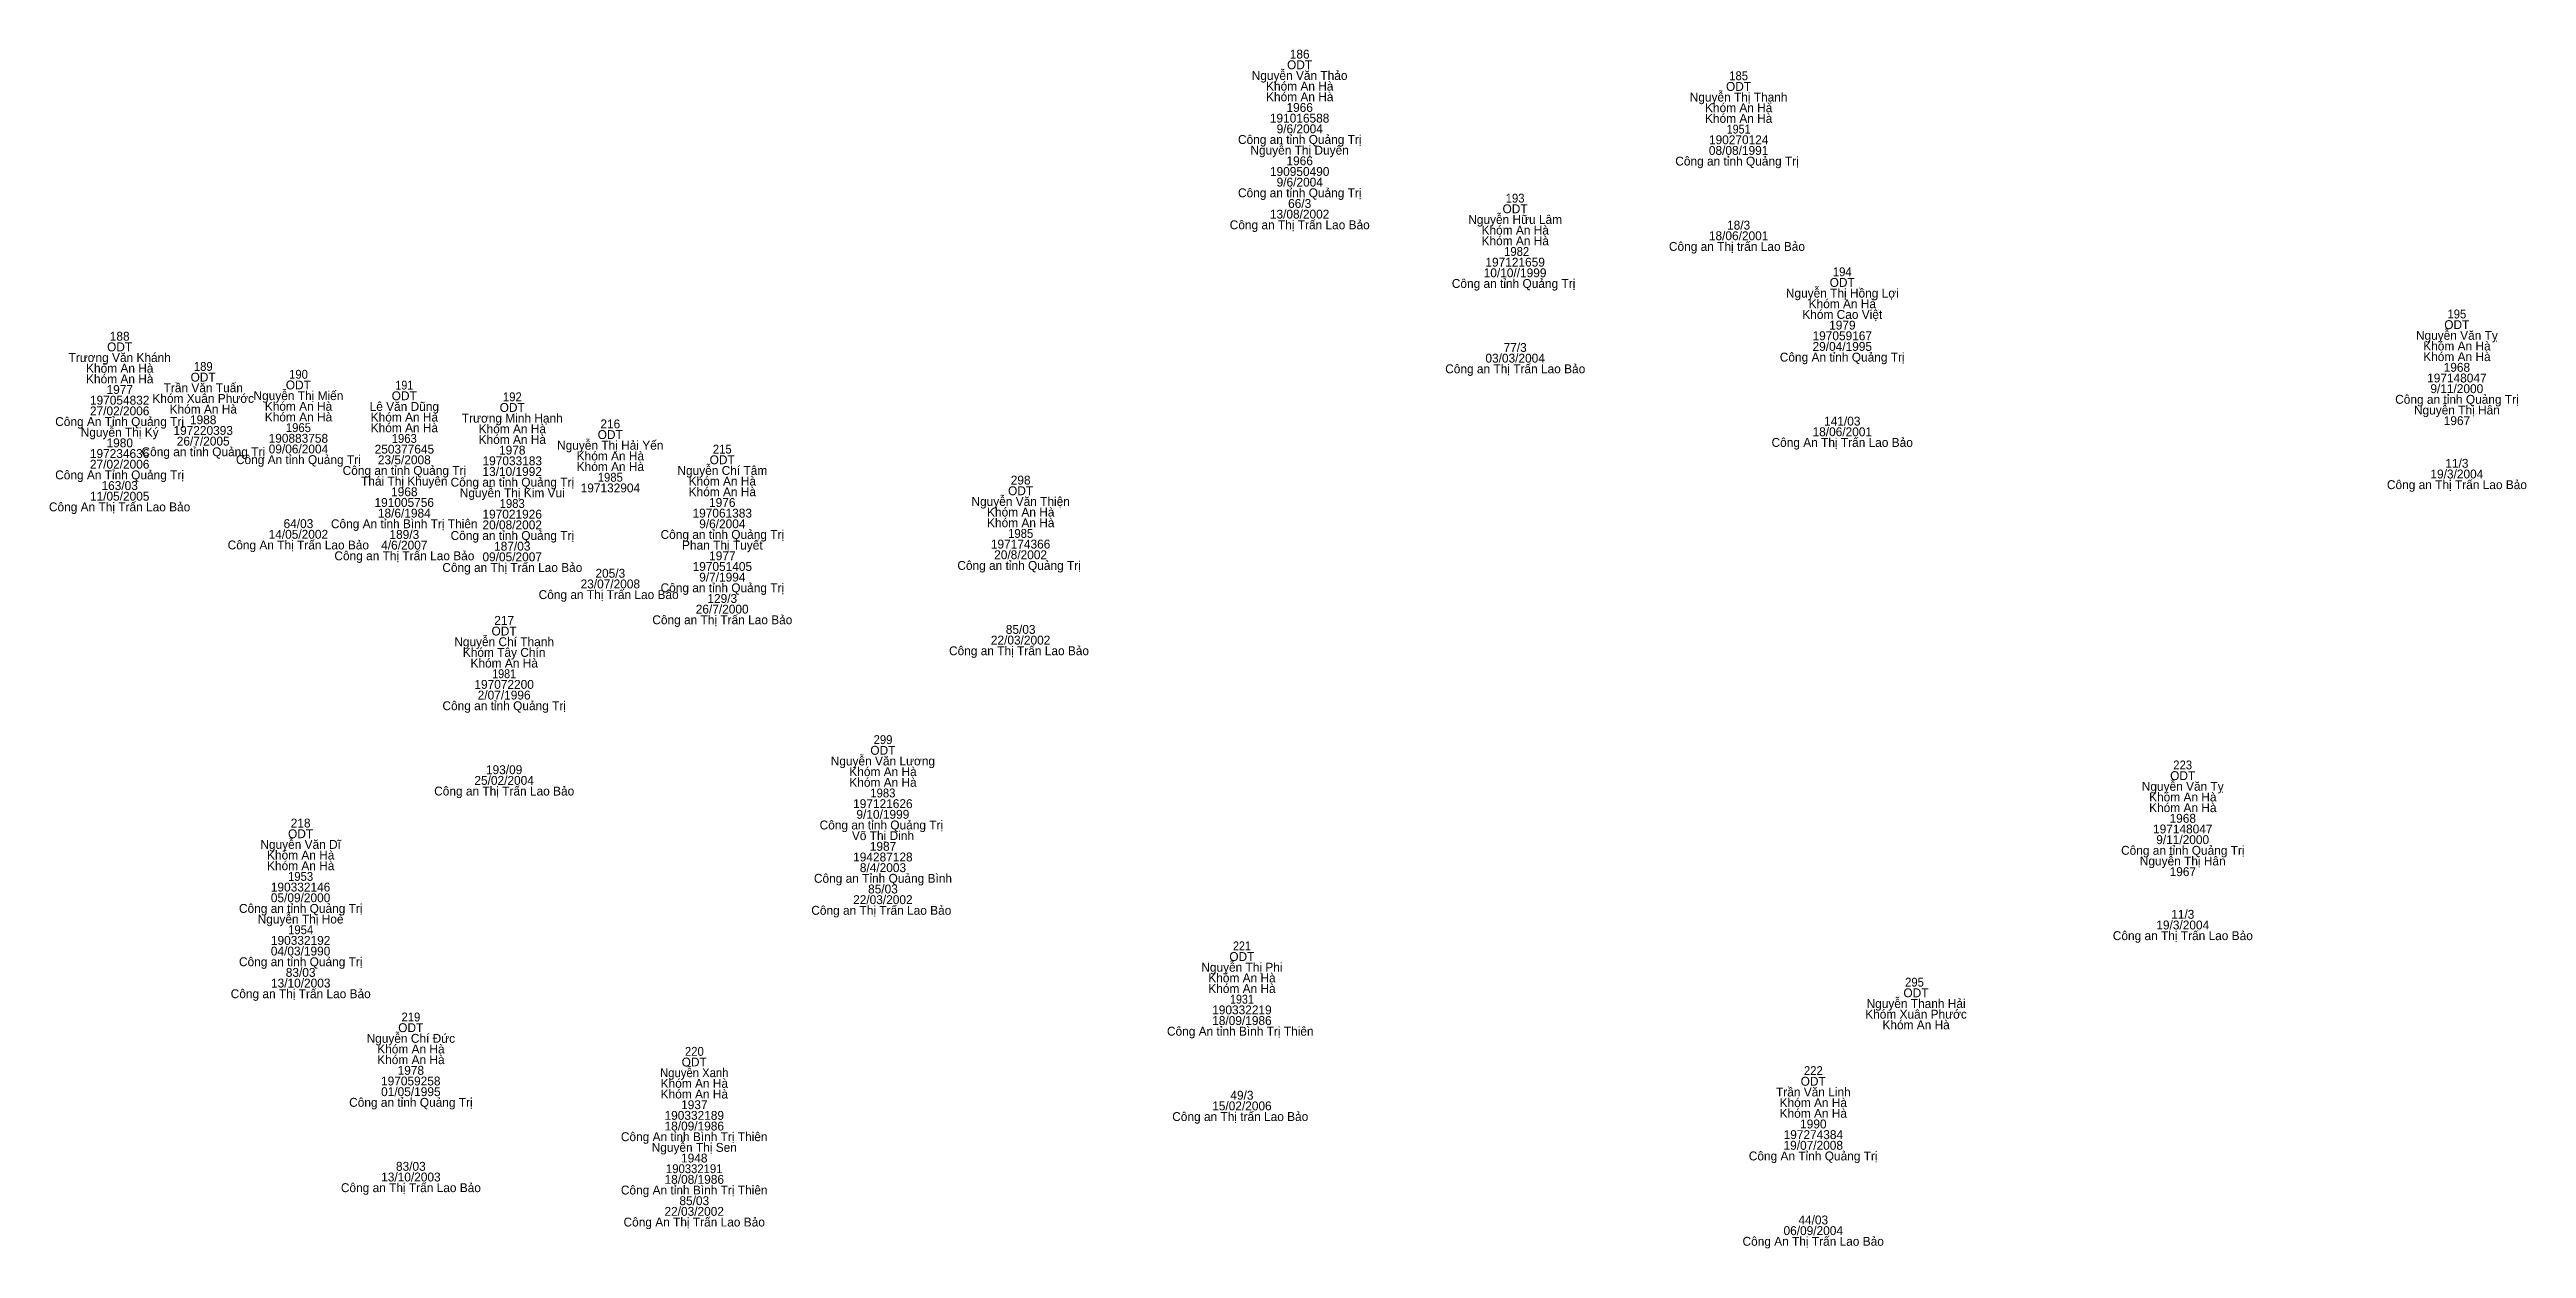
# Model space of a CAD drawing. Header units: metres. Extents: x 536461 to 537503, y 1836996 to 1837501.
# Drawn here: x 536996.2 to 537163.5, y 1837104.5 to 1837185.4 of the extents above; entities that cross this region are included whole.
import ezdxf
from ezdxf.enums import TextEntityAlignment as Align

# ---------------------------------------------------------------- set-up
doc = ezdxf.new("R2010")
doc.units = ezdxf.units.M
doc.header["$LTSCALE"] = 0.24
doc.layers.add('1', color=7, linetype='Continuous')

msp = doc.modelspace()

# ---------------------------------------------------------------- texts
at = {"layer": '1'}
for s, p in [('186', (537080.63, 1837184.79)), ('Nguyễn Văn Thảo', (537080.625, 1837183.35)), ('ODT', (537080.625, 1837184.07)), ('Khóm An Hà', (537080.635, 1837182.63)), ('Khóm An Hà', (537080.635, 1837181.91)), ('Nguyễn Thị Thạnh', (537110.27, 1837181.89)), ('ODT', (537110.265, 1837182.61)), ('191016588', (537080.625, 1837180.47)), ('9/6/2004', (537080.635, 1837179.75)), ('1966', (537080.63, 1837181.19)), ('Khóm An Hà', (537110.275, 1837181.17)), ('Khóm An Hà', (537110.275, 1837180.45)), ('Công an tỉnh Quảng Trị', (537080.635, 1837179.03)), ('Nguyễn Thị Duyên', (537080.625, 1837178.31)), ('08/08/1991', (537110.27, 1837178.29)), ('190270124', (537110.275, 1837179.01)), ('190950490', (537080.63, 1837176.87)), ('1966', (537080.63, 1837177.59)), ('Công an tỉnh Quảng Trị ', (537110.275, 1837177.57)), ('Công an tỉnh Quảng Trị', (537080.635, 1837175.43)), ('9/6/2004', (537080.635, 1837176.15)), ('66/3', (537080.63, 1837174.71)), ('Công an Thị Trấn Lao Bảo', (537080.635, 1837173.27)), ('13/08/2002', (537080.625, 1837173.99)), ('Nguyễn Hữu Lâm', (537095.18, 1837173.63)), ('ODT', (537095.175, 1837174.35)), ('18/3', (537110.27, 1837173.25)), ('Khóm An Hà', (537095.185, 1837172.91)), ('Khóm An Hà', (537095.185, 1837172.19)), ('Công an Thị trấn Lao Bảo ', (537110.27, 1837171.81)), ('18/06/2001', (537110.27, 1837172.53)), ('10/10//1999', (537095.175, 1837170.03)), ('197121659', (537095.18, 1837170.75)), ('Công an tỉnh Quảng Trị ', (537095.185, 1837169.31)), ('Nguyễn Thị Hồng Lợi', (537117.27, 1837168.66)), ('ODT', (537117.265, 1837169.38)), ('Khóm Cao Việt', (537117.27, 1837167.22)), ('Khóm An Hà', (537117.275, 1837167.94)), ('1979', (537117.275, 1837166.5)), ('ODT', (537158.765, 1837166.53)), ('ODT', (537000.945, 1837165.03)), ('188', (537000.95, 1837165.75)), ('77/3', (537095.18, 1837164.99)), ('29/04/1995', (537117.27, 1837165.06)), ('197059167', (537117.27, 1837165.78)), ('Nguyễn Văn Tỵ', (537158.77, 1837165.81)), ('Khóm An Hà', (537158.775, 1837165.09)), ('Trương Văn Khánh', (537000.95, 1837164.31)), ('Khóm An Hà', (537000.955, 1837163.59)), ('Công an Thị Trấn Lao Bảo', (537095.185, 1837163.55)), ('03/03/2004', (537095.18, 1837164.27)), ('Công An tỉnh Quảng Trị', (537117.265, 1837164.34)), ('Khóm An Hà', (537158.775, 1837164.37)), ('1968', (537158.77, 1837163.65)), ('Khóm An Hà', (537000.955, 1837162.87)), ('197054832', (537000.95, 1837161.43)), ('1977', (537000.955, 1837162.15)), ('Khóm Xuân Phước', (537006.59, 1837161.55)), ('Trần Văn Tuấn', (537006.595, 1837162.27)), ('ODT', (537006.585, 1837162.99)), ('Nguyễn Thị Miến', (537013.02, 1837161.74)), ('ODT', (537013.015, 1837162.46)), ('ODT', (537020.165, 1837161.73)), ('Công an tỉnh Quảng Trị', (537158.775, 1837161.49)), ('197148047', (537158.77, 1837162.93)), ('9/11/2000', (537158.765, 1837162.21)), ('Công An Tỉnh Quảng Trị', (537000.945, 1837159.99)), ('27/02/2006', (537000.95, 1837160.71)), ('Khóm An Hà', (537006.595, 1837160.83)), ('1988', (537006.59, 1837160.11)), ('Khóm An Hà', (537013.025, 1837161.02)), ('Khóm An Hà', (537013.025, 1837160.3)), ('Lê Văn Dũng', (537020.17, 1837161.01)), ('Khóm An Hà', (537020.175, 1837160.29)), ('Trương Minh Hạnh', (537027.46, 1837160.22)), ('ODT', (537027.455, 1837160.94)), ('216', (537034.08, 1837159.83)), ('141/03', (537117.27, 1837160.02)), ('Nguyễn Thị Hân', (537158.77, 1837160.77)), ('1967', (537158.775, 1837160.05)), ('Nguyễn Thị Ký', (537000.95, 1837159.27)), ('1980', (537000.955, 1837158.55)), ('Công an tỉnh Quảng Trị', (537006.595, 1837157.95)), ('197220393', (537006.59, 1837159.39)), ('26/7/2005', (537006.59, 1837158.67)), ('09/06/2004', (537013.02, 1837158.14)), ('190883758', (537013.015, 1837158.86)), ('Khóm An Hà', (537020.175, 1837159.57)), ('250377645', (537020.175, 1837158.13)), ('Khóm An Hà', (537027.465, 1837159.5)), ('Khóm An Hà', (537027.465, 1837158.78)), ('1978', (537027.46, 1837158.06)), ('Nguyễn Thị Hải Yến', (537034.075, 1837158.39)), ('ODT', (537034.075, 1837159.11)), ('Công An Thị Trấn Lao Bảo', (537117.265, 1837158.58)), ('18/06/2001', (537117.27, 1837159.3)), ('Công An Tỉnh Quảng Trị', (537000.945, 1837156.39)), ('27/02/2006', (537000.95, 1837157.11)), ('197234636', (537000.945, 1837157.83)), ('Công An tỉnh Quảng Trị', (537013.015, 1837157.42)), ('Công an tỉnh Quảng Trị', (537020.175, 1837156.69)), ('23/5/2008', (537020.17, 1837157.41)), ('13/10/1992', (537027.455, 1837156.62)), ('197033183', (537027.46, 1837157.34)), ('Khóm An Hà', (537034.085, 1837157.67)), ('Khóm An Hà', (537034.085, 1837156.95)), ('Nguyễn Chí Tâm', (537041.645, 1837156.69)), ('ODT', (537041.635, 1837157.41)), ('19/3/2004', (537158.77, 1837156.45)), ('11/3', (537158.77, 1837157.17)), ('11/05/2005', (537000.95, 1837154.95)), ('163/03', (537000.95, 1837155.67)), ('Thái Thị Khuyên', (537020.17, 1837155.97)), ('1968', (537020.17, 1837155.25)), ('Công an tỉnh Quảng Trị', (537027.465, 1837155.9)), ('Nguyễn Thị Kim Vui', (537027.46, 1837155.18)), ('197132904', (537034.085, 1837155.51)), ('Khóm An Hà', (537041.645, 1837155.97)), ('Khóm An Hà', (537041.645, 1837155.25)), ('Nguyễn Văn Thiện', (537061.79, 1837154.6)), ('ODT', (537061.785, 1837155.32)), ('298', (537061.79, 1837156.04)), ('Công an Thị Trấn Lao Bảo', (537158.775, 1837155.73)), ('Công An Thị Trấn Lao Bảo', (537000.945, 1837154.23)), ('64/03', (537013.02, 1837153.1)), ('Công An tỉnh Bình Trị Thiên', (537020.165, 1837153.09)), ('191005756', (537020.165, 1837154.53)), ('18/6/1984', (537020.17, 1837153.81)), ('20/08/2002', (537027.455, 1837153.02)), ('197021926', (537027.455, 1837153.74)), ('197061383', (537041.64, 1837153.81)), ('9/6/2004', (537041.645, 1837153.09)), ('1976', (537041.64, 1837154.53)), ('Khóm An Hà', (537061.795, 1837153.88)), ('Khóm An Hà', (537061.795, 1837153.16)), ('Công An Thị Trấn Lao Bảo', (537013.015, 1837151.66)), ('14/05/2002', (537013.015, 1837152.38)), ('4/6/2007', (537020.17, 1837151.65)), ('189/3', (537020.17, 1837152.37)), ('Công an tỉnh Quảng Trị', (537027.465, 1837152.3)), ('187/03', (537027.46, 1837151.58)), ('Công an tỉnh Quảng Trị', (537041.645, 1837152.37)), ('Phan Thị Tuyết', (537041.645, 1837151.65)), ('197174366', (537061.785, 1837151.72)), ('Công an Thị Trấn Lao Bảo', (537020.175, 1837150.93)), ('Công an Thị Trấn Lao Bảo', (537027.465, 1837150.14)), ('09/05/2007', (537027.455, 1837150.86)), ('205/3', (537034.08, 1837149.75)), ('197051405', (537041.645, 1837150.21)), ('1977', (537041.645, 1837150.93)), ('Công an tỉnh Quảng Trị ', (537061.795, 1837150.28)), ('20/8/2002', (537061.785, 1837151)), ('Công an Thị Trấn Lao Bảo ', (537034.08, 1837148.31)), ('23/07/2008', (537034.08, 1837149.03)), ('Công an tỉnh Quảng Trị', (537041.645, 1837148.77)), ('9/7/1994', (537041.645, 1837149.49)), ('129/3', (537041.64, 1837148.05)), ('217', (537026.915, 1837146.57)), ('Công an Thị Trấn Lao Bảo', (537041.645, 1837146.61)), ('26/7/2000', (537041.635, 1837147.33)), ('Nguyễn Chí Thanh', (537026.91, 1837145.13)), ('ODT', (537026.905, 1837145.85)), ('22/03/2002', (537061.785, 1837145.24)), ('85/03', (537061.79, 1837145.96)), ('Khóm Tây Chín', (537026.91, 1837144.41)), ('Khóm An Hà', (537026.915, 1837143.69)), ('Công an Thị Trấn Lao Bảo ', (537061.79, 1837144.52)), ('197072200', (537026.91, 1837142.25)), ('2/07/1996', (537026.91, 1837141.53)), ('Công an tỉnh Quảng Trị', (537026.915, 1837140.81)), ('193/09', (537026.91, 1837136.49)), ('Nguyễn Văn Lương', (537052.485, 1837137.08)), ('Khóm An Hà', (537052.495, 1837136.36)), ('ODT', (537052.485, 1837137.8)), ('Công an Thị Trấn Lao Bảo', (537026.915, 1837135.05)), ('25/02/2004', (537026.91, 1837135.77)), ('Khóm An Hà', (537052.495, 1837135.64)), ('Nguyễn Văn Tỵ', (537140.26, 1837135.37)), ('Khóm An Hà', (537140.265, 1837134.65)), ('ODT', (537140.255, 1837136.09)), ('197121626', (537052.485, 1837134.2)), ('9/10/1999', (537052.485, 1837133.48)), ('Khóm An Hà', (537140.265, 1837133.93)), ('1968', (537140.26, 1837133.21)), ('Nguyễn Văn Dĩ', (537013.17, 1837131.45)), ('ODT', (537013.165, 1837132.17)), ('218', (537013.17, 1837132.89)), ('Công an tỉnh Quảng Trị ', (537052.495, 1837132.76)), ('Võ Thị Dinh', (537052.49, 1837132.04)), ('1987', (537052.495, 1837131.32)), ('197148047', (537140.26, 1837132.49)), ('9/11/2000', (537140.255, 1837131.77)), ('Khóm An Hà', (537013.175, 1837130.73)), ('Khóm An Hà', (537013.175, 1837130.01)), ('194287128', (537052.485, 1837130.6)), ('8/4/2003', (537052.49, 1837129.88)), ('Công an tỉnh Quảng Trị', (537140.265, 1837131.05)), ('Nguyễn Thị Hân', (537140.26, 1837130.33)), ('1967', (537140.265, 1837129.61)), ('190332146', (537013.165, 1837128.57)), ('Công an Tỉnh Quảng Bình', (537052.49, 1837129.16)), ('85/03', (537052.49, 1837128.44)), ('Công an tỉnh Quảng Trị', (537013.175, 1837127.13)), ('Nguyễn Thị Hoè', (537013.165, 1837126.41)), ('05/09/2000', (537013.165, 1837127.85)), ('Công an Thị Trấn Lao Bảo ', (537052.49, 1837127)), ('22/03/2002', (537052.485, 1837127.72)), ('11/3', (537140.26, 1837126.73)), ('190332192', (537013.17, 1837124.97)), ('Công an Thị Trấn Lao Bảo', (537140.265, 1837125.29)), ('19/3/2004', (537140.26, 1837126.01)), ('Công an tỉnh Quảng Trị', (537013.175, 1837123.53)), ('04/03/1990', (537013.165, 1837124.25)), ('Nguyễn Thị Phi', (537076.73, 1837123.16)), ('ODT', (537076.725, 1837123.88)), ('Công an Thị Trấn Lao Bảo', (537013.175, 1837121.37)), ('13/10/2003', (537013.175, 1837122.09)), ('83/03', (537013.17, 1837122.81)), ('Khóm An Hà', (537076.735, 1837122.44)), ('Khóm An Hà', (537076.735, 1837121.72)), ('ODT', (537122.245, 1837121.43)), ('190332219', (537076.73, 1837120.28)), ('18/09/1986', (537076.73, 1837119.56)), ('Khóm Xuân Phước', (537122.25, 1837119.99)), ('Nguyễn Thanh Hải', (537122.255, 1837120.71)), ('Nguyễn Chí Đức', (537020.61, 1837118.36)), ('ODT', (537020.605, 1837119.08)), ('Công An tỉnh Bình Trị Thiên ', (537076.73, 1837118.84)), ('Khóm An Hà', (537122.255, 1837119.27)), ('Khóm An Hà', (537020.615, 1837117.64)), ('Khóm An Hà', (537020.615, 1837116.92)), ('1978', (537020.61, 1837116.2)), ('ODT', (537039.745, 1837116.76)), ('01/05/1995', (537020.61, 1837114.76)), ('197059258', (537020.605, 1837115.48)), ('Khóm An Hà', (537039.755, 1837115.32)), ('Khóm An Hà', (537039.755, 1837114.6)), ('49/3', (537076.73, 1837114.52)), ('Trần Văn Linh', (537115.315, 1837114.74)), ('ODT', (537115.305, 1837115.46)), ('Công an tỉnh Quảng Trị', (537020.615, 1837114.04)), ('190332189', (537039.75, 1837113.16)), ('1937', (537039.755, 1837113.88)), ('Công an Thị trấn Lao Bảo ', (537076.73, 1837113.08)), ('15/02/2006', (537076.73, 1837113.8)), ('Khóm An Hà', (537115.315, 1837114.02)), ('Khóm An Hà', (537115.315, 1837113.3)), ('Công An tỉnh Bình Trị Thiên', (537039.745, 1837111.72)), ('18/09/1986', (537039.75, 1837112.44)), ('197274384', (537115.315, 1837111.86)), ('1990', (537115.315, 1837112.58)), ('83/03', (537020.61, 1837109.72)), ('Nguyễn Thị Sen', (537039.75, 1837111)), ('1948', (537039.75, 1837110.28)), ('Công An Tỉnh Quảng Trị', (537115.305, 1837110.42)), ('19/07/2008', (537115.31, 1837111.14)), ('Công an Thị Trấn Lao Bảo', (537020.615, 1837108.28)), ('13/10/2003', (537020.615, 1837109)), ('Công An tỉnh Bình Trị Thiên', (537039.745, 1837108.12)), ('18/08/1986', (537039.75, 1837108.84)), ('22/03/2002', (537039.745, 1837106.68)), ('85/03', (537039.75, 1837107.4)), ('Công An Thị Trấn Lao Bảo', (537039.745, 1837105.96)), ('Công An Thị Trấn Lao Bảo', (537115.305, 1837104.66)), ('06/09/2004', (537115.31, 1837105.38)), ('44/03', (537115.31, 1837106.1))]:
    msp.add_text(s, height=0.6, dxfattribs=at).set_placement(p, align=Align.CENTER)
for s, width, p in [('185', 0.95, (537110.27, 1837183.33)), ('1951', 0.9, (537110.27, 1837179.73)), ('193', 0.95, (537095.175, 1837175.07)), (' 1982', 0.95, (537095.175, 1837171.47)), ('194', 0.95, (537117.27, 1837170.1)), ('195', 0.95, (537158.77, 1837167.25)), ('189', 0.95, (537006.595, 1837163.71)), ('190', 0.95, (537013.025, 1837163.18)), ('191', 0.9, (537020.17, 1837162.45)), ('192', 0.95, (537027.465, 1837161.66)), ('1965', 0.95, (537013.02, 1837159.58)), ('1963', 0.95, (537020.165, 1837158.85)), ('215', 0.95, (537041.64, 1837158.13)), ('1985', 0.95, (537034.08, 1837156.23)), ('1983', 0.95, (537027.455, 1837154.46)), ('1985', 0.95, (537061.79, 1837152.44)), ('1981', 0.9, (537026.91, 1837142.97)), ('299', 0.95, (537052.495, 1837138.52)), ('223', 0.95, (537140.255, 1837136.81)), ('1983', 0.95, (537052.485, 1837134.92)), ('1953', 0.95, (537013.165, 1837129.29)), ('1954', 0.95, (537013.17, 1837125.69)), ('221', 0.9, (537076.73, 1837124.6)), ('295 ', 0.95, (537122.25, 1837122.15)), ('219', 0.95, (537020.615, 1837119.8)), ('1931', 0.9, (537076.73, 1837121)), ('Nguyễn Xanh', 0.95, (537039.75, 1837116.04)), ('220', 0.95, (537039.755, 1837117.48)), ('222', 0.95, (537115.315, 1837116.18)), ('190332191', 0.95, (537039.745, 1837109.56))]:
    msp.add_text(s, height=0.6, dxfattribs=dict(at, width=width)).set_placement(p, align=Align.CENTER)

doc.saveas('drawing.dxf')
